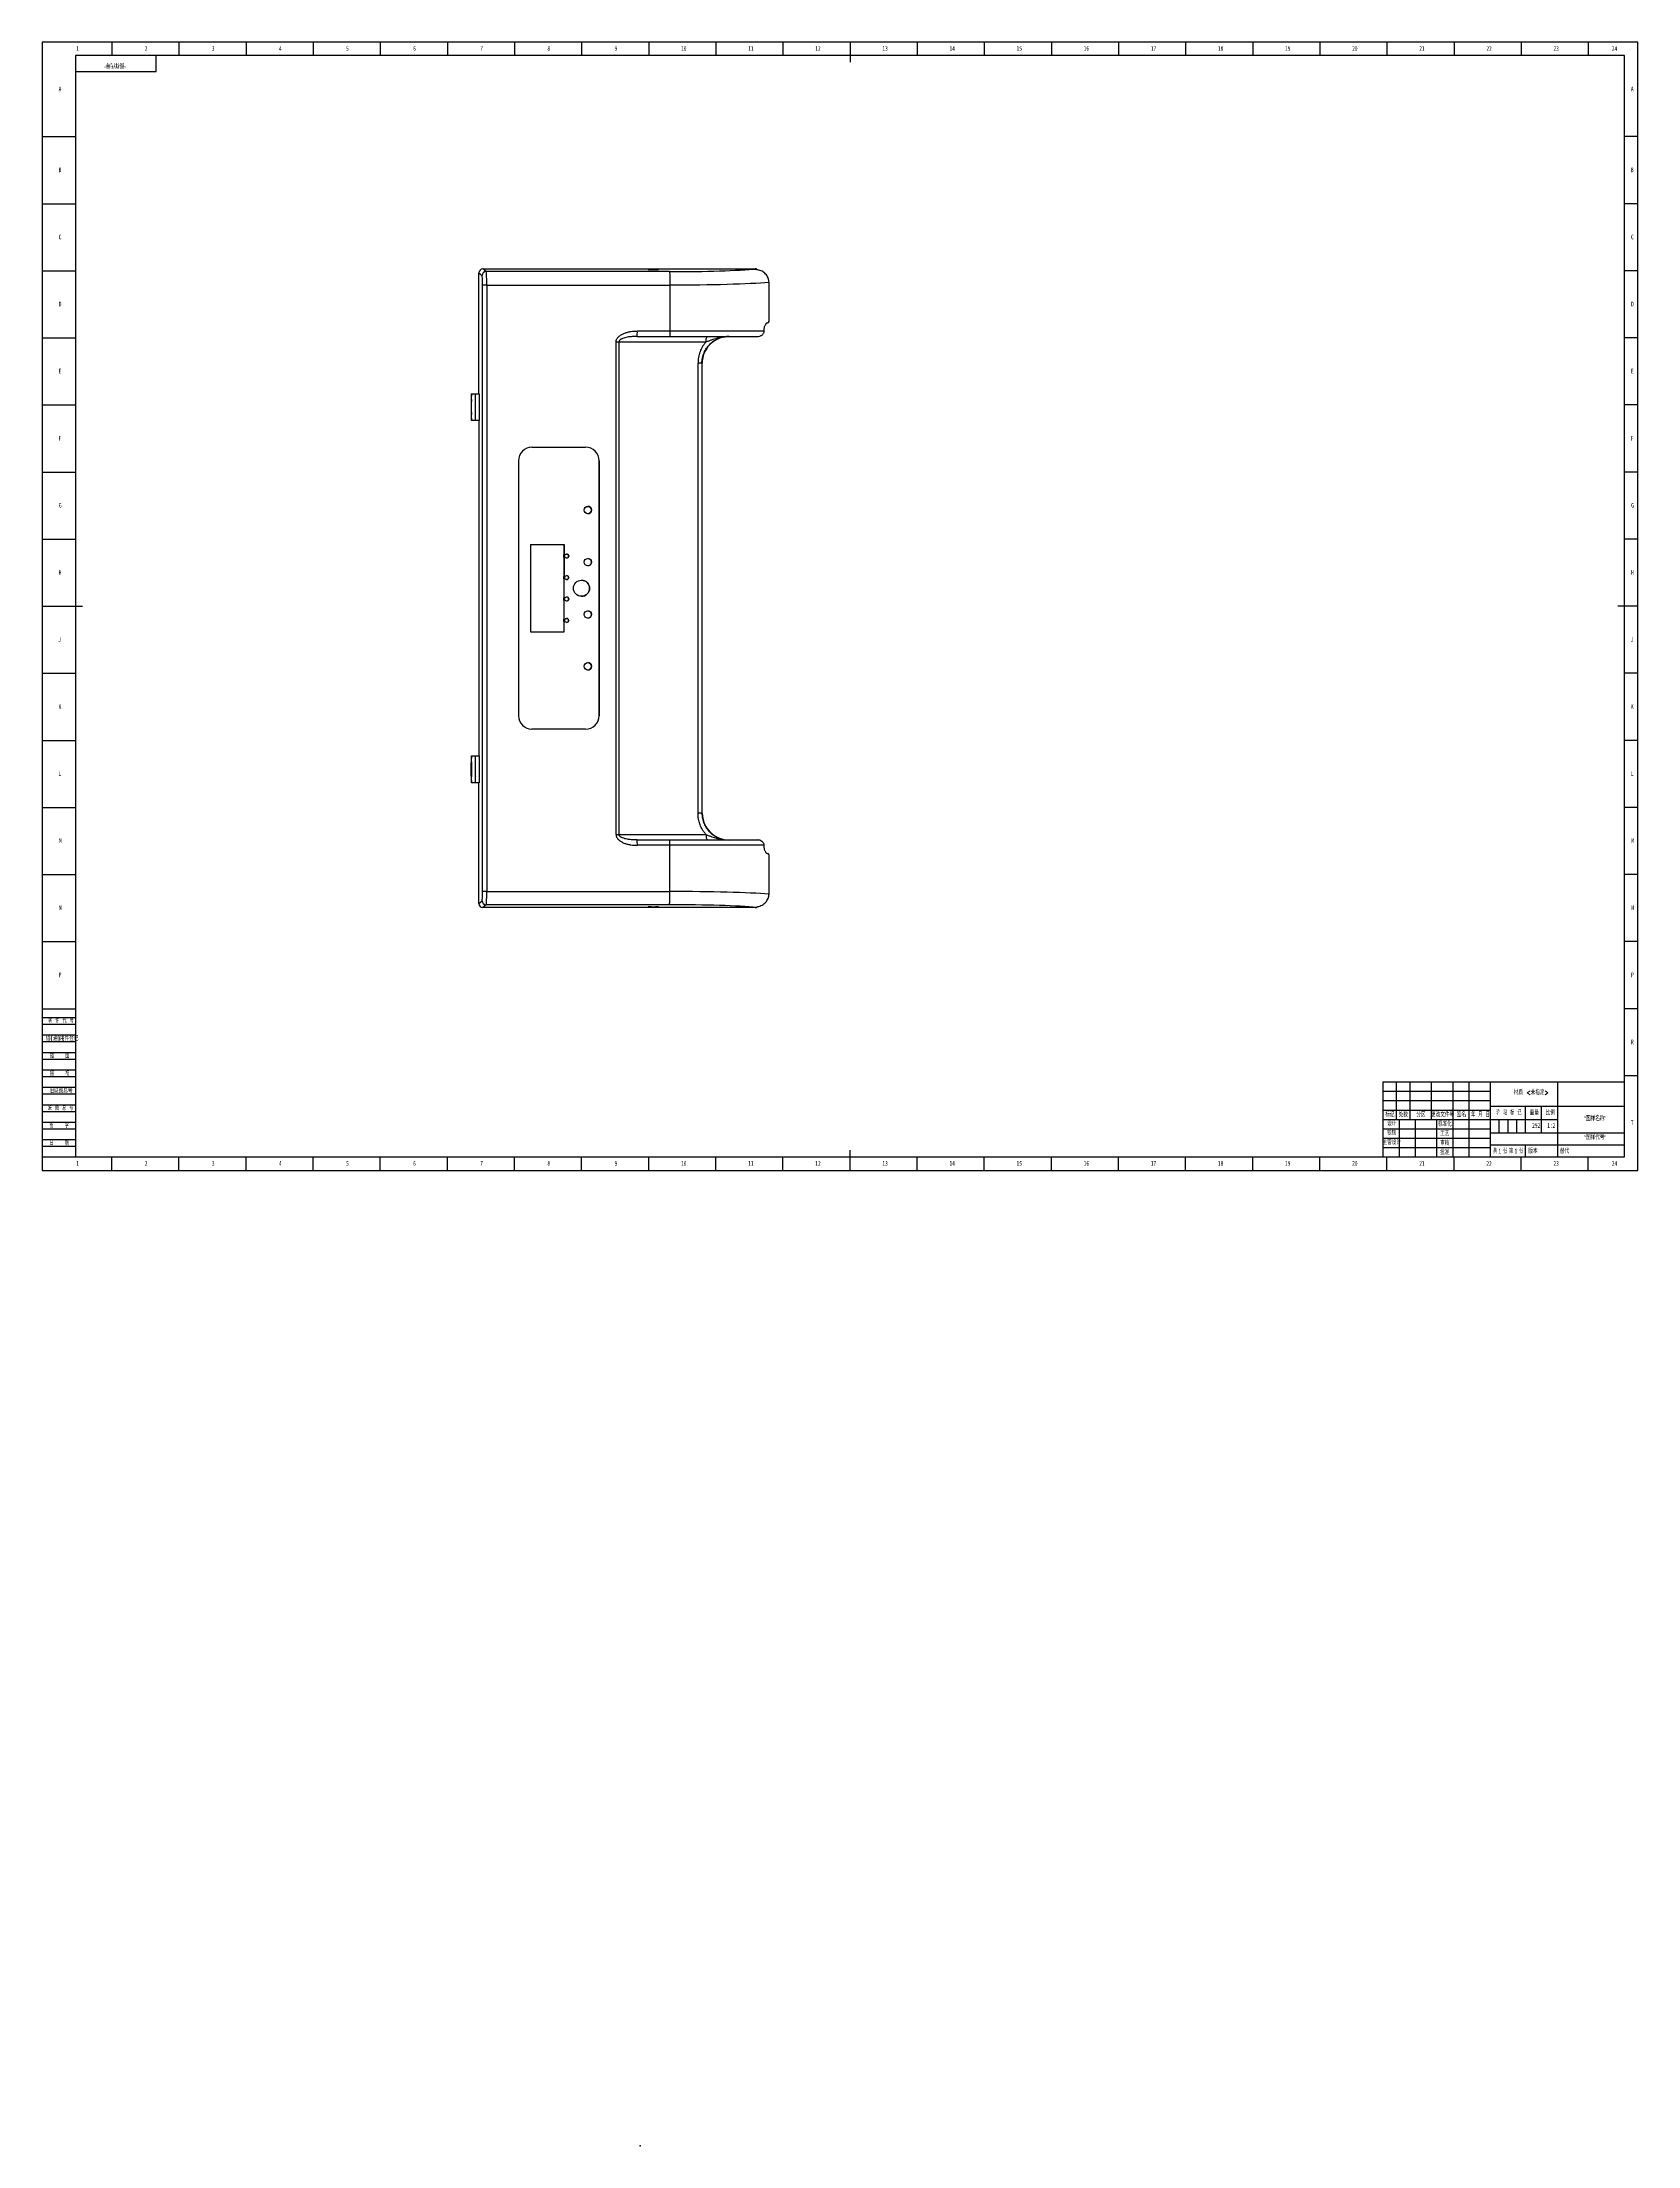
# Model space of a CAD drawing. Header units: millimetres. Extents: x 0 to 1189, y -727 to 841.
import ezdxf

# ---------------------------------------------------------------- set-up
doc = ezdxf.new("R2010")
doc.units = ezdxf.units.MM
doc.header["$PDSIZE"] = -1
for name, color, linetype in [('10', 7, 'Continuous'), ('5', 7, 'Continuous'), ('9', 7, 'Continuous'), ('SLD-0', 7, 'Continuous')]:
    doc.layers.add(name, color=color, linetype=linetype)
doc.styles.add('SLDTEXTSTYLE0', font='TXT', dxfattribs={"width": 0.7, "bigfont": 'bigfont'})
doc.styles.add('SLDTEXTSTYLE1', font='TXT', dxfattribs={"width": 0.6, "bigfont": 'bigfont'})
doc.styles.add('SLDTEXTSTYLE2', font='TXT', dxfattribs={"width": 0.614286, "bigfont": 'bigfont'})
doc.styles.add('SLDTEXTSTYLE3', font='TXT', dxfattribs={"width": 0.62, "bigfont": 'bigfont'})
doc.styles.add('SLDTEXTSTYLE4', font='TXT', dxfattribs={"width": 0.566667, "bigfont": 'bigfont'})
doc.styles.add('SLDTEXTSTYLE5', font='TXT', dxfattribs={"width": 0.7})

msp = doc.modelspace()

# ---------------------------------------------------------------- linework, layer by layer
at = {"color": 7, "linetype": 'Continuous', "lineweight": 25}
for p, q in [((325.4, 578.9), (325.4, 668.9)), ((325.4, 668.9), (327.8, 666.9)), ((328.2, 207.9), (328.2, 659.9)), ((331.3, 659.9), (328.2, 659.9)), ((330.8, 669.9), (328.3, 671.9)), ((328.3, 671.9), (531.3, 671.9)), ((467.5, 669.9), (330.8, 669.9)), ((331.3, 659.9), (467.7, 659.9)), ((331.3, 659.9), (331.3, 207.9)), ((453.9, 671.6), (456.9, 671.6)), ((453.9, 671.6), (453.9, 671.4)), ((456.9, 671.4), (453.9, 671.4)), ((456.9, 671.6), (456.9, 671.4)), ((467.7, 659.9), (467.7, 625.6)), ((532.4, 671.9), (532.3, 671.9)), ((541.6, 632.9), (541.6, 661.9)), ((541.6, 632.9), (541.6, 661.9)), ((541.6, 661.9), (541.6, 661.9)), ((541.6, 632.9), (541.6, 632.9)), ((541.6, 632.9), (541.6, 632.9)), ((427.7, 617.6), (429.9, 617.6)), ((427.7, 250.3), (427.7, 617.6)), ((429.9, 250.3), (429.9, 617.6)), ((429.9, 617.6), (494.8, 617.6)), ((443.4, 621.6), (467.6, 621.6)), ((467.7, 625.6), (443.5, 625.6)), ((467.6, 621.6), (533, 621.6)), ((538.1, 625.6), (467.7, 625.6)), ((538.1, 625.6), (538.1, 626.9)), ((538.1, 625.6), (538.1, 626.9)), ((538.1, 626.9), (538.1, 626.9)), ((538.1, 625.6), (538.1, 625.6)), ((488.7, 266.3), (488.7, 601.6)), ((491.6, 601.6), (488.7, 601.6)), ((491.6, 601.6), (491.6, 266.3)), ((491.6, 601.6), (491.8, 601.6)), ((491.8, 266.3), (491.8, 601.6)), ((491.8, 266.3), (491.8, 601.6)), ((491.8, 601.6), (491.8, 601.6)), ((319.8, 573.9), (319.8, 563.9)), ((319.8, 572.4), (319.8, 565.4)), ((319.8, 572.4), (319.9, 572.4)), ((319.8, 565.4), (319.9, 565.4)), ((319.9, 558.9), (319.9, 578.9)), ((319.9, 578.9), (322.8, 578.9)), ((319.9, 578.9), (319.9, 578.9)), ((319.9, 565.4), (319.9, 572.4)), ((322.8, 558.9), (322.8, 578.9)), ((325.7, 578.9), (325.7, 558.9)), ((322.8, 558.9), (319.9, 558.9)), ((319.9, 558.9), (319.9, 558.9)), ((325.7, 558.9), (322.8, 558.9)), ((325.4, 558.9), (325.4, 433.4)), ((365, 539), (404.9, 539)), ((354.9, 528.9), (354.9, 338.9)), ((415, 338.9), (415, 528.9)), ((415, 528.9), (415, 338.9)), ((415, 528.9), (415, 528.9)), ((363.9, 466.4), (388.9, 466.4)), ((363.9, 466.4), (363.9, 401.4)), ((388.9, 401.4), (388.9, 466.4)), ((388.9, 466.4), (388.9, 459.1)), ((388.9, 456.8), (388.9, 459.1)), ((388.9, 456.8), (388.9, 443.1)), ((388.9, 440.8), (388.9, 443.1)), ((388.9, 427.1), (388.9, 440.8)), ((325.4, 433.4), (325.4, 308.9)), ((388.9, 424.8), (388.9, 427.1)), ((388.9, 411.1), (388.9, 424.8)), ((388.9, 408.8), (388.9, 411.1)), ((388.9, 401.4), (388.9, 408.8)), ((363.9, 401.4), (388.9, 401.4)), ((415, 338.9), (415, 338.9)), ((404.9, 328.8), (365, 328.8)), ((319.8, 293.9), (319.8, 303.9)), ((319.8, 295.4), (319.8, 302.4)), ((319.8, 302.4), (319.9, 302.4)), ((319.9, 288.9), (319.9, 308.9)), ((319.9, 308.9), (322.8, 308.9)), ((319.9, 308.9), (319.9, 308.9)), ((319.9, 302.4), (319.9, 295.4)), ((322.8, 288.9), (322.8, 308.9)), ((325.7, 308.9), (325.7, 288.9)), ((319.8, 295.4), (319.9, 295.4)), ((322.8, 288.9), (319.9, 288.9)), ((319.9, 288.9), (319.9, 288.9)), ((325.7, 288.9), (322.8, 288.9)), ((325.4, 198.9), (325.4, 288.9)), ((491.6, 266.3), (488.7, 266.3)), ((491.6, 266.3), (491.8, 266.3)), ((491.8, 266.3), (491.8, 266.3)), ((427.7, 250.3), (429.9, 250.3)), ((429.9, 250.3), (494.8, 250.3)), ((443.4, 246.3), (467.6, 246.3)), ((467.7, 242.3), (443.5, 242.3)), ((467.6, 246.3), (533, 246.3)), ((467.7, 207.9), (467.7, 242.3)), ((538.1, 242.3), (467.7, 242.3)), ((538.1, 240.9), (538.1, 242.3)), ((538.1, 240.9), (538.1, 242.3)), ((538.1, 242.3), (538.1, 242.3)), ((538.1, 240.9), (538.1, 240.9)), ((541.6, 206), (541.6, 235)), ((541.6, 206), (541.6, 235)), ((541.6, 235), (541.6, 235)), ((541.6, 235), (541.6, 235)), ((331.3, 207.9), (328.2, 207.9)), ((331.3, 207.9), (467.7, 207.9)), ((541.6, 206), (541.6, 206)), ((325.4, 198.9), (327.8, 201)), ((330.8, 198), (328.3, 195.9)), ((531.3, 195.9), (328.3, 195.9)), ((467.5, 198), (330.8, 198)), ((453.9, 196.5), (456.9, 196.5)), ((453.9, 196.5), (453.9, 196.3)), ((456.9, 196.3), (453.9, 196.3)), ((456.9, 196.5), (456.9, 196.3)), ((532.4, 196), (532.3, 196))]:
    msp.add_line(p, q, dxfattribs=at)
at = {"color": 7, "linetype": 'Continuous'}
for q in [(445.7, -726.9), (445.8, -727.1)]:
    msp.add_line((445.7, -727.1), q, dxfattribs=at)
at = {"color": 7, "linetype": 'Continuous', "lineweight": 25, "flags": 128}
for points in [[(494.8, 617.6), (494.8, 618.4), (494.8, 619.2), (494.9, 619.8), (495, 620.4), (495.2, 620.9), (495.3, 621.3), (495.5, 621.5), (495.7, 621.6)], [(319.9, 572.4), (319.9, 573.3), (319.9, 573.9), (319.9, 574.4), (319.9, 574.5), (319.9, 574.4), (319.9, 573.9), (319.9, 573.3), (319.8, 572.4)], [(319.8, 565.4), (319.9, 564.6), (319.9, 564), (319.9, 563.5), (319.9, 563.3), (319.9, 563.5), (319.9, 564), (319.9, 564.6), (319.9, 565.4)], [(322.8, 578.9), (323.4, 578.9), (323.9, 578.9), (324.4, 578.9), (324.9, 578.9), (325.2, 578.9), (325.5, 578.9), (325.7, 578.9), (325.7, 578.9)], [(319.8, 302.4), (319.9, 303.2), (319.9, 303.9), (319.9, 304.4), (319.9, 304.5), (319.9, 304.4), (319.9, 303.9), (319.9, 303.2), (319.9, 302.4)], [(322.8, 308.9), (323.4, 308.9), (323.9, 308.9), (324.4, 308.9), (324.9, 308.9), (325.2, 308.9), (325.5, 308.9), (325.7, 308.9), (325.7, 308.9)], [(319.9, 295.4), (319.9, 294.6), (319.9, 294), (319.9, 293.5), (319.9, 293.3), (319.9, 293.5), (319.9, 294), (319.9, 294.6), (319.8, 295.4)], [(494.8, 250.3), (494.8, 249.5), (494.8, 248.7), (494.9, 248), (495, 247.4), (495.2, 246.9), (495.3, 246.6), (495.5, 246.3), (495.7, 246.3)]]:
    msp.add_lwpolyline(points, dxfattribs=at)
at = {"color": 7, "linetype": 'Continuous', "lineweight": 25}
for centre, radius in [((406.6, 492.2), 2.75), ((390.9, 457.9), 1.5), ((406.6, 453.4), 2.75), ((390.9, 441.9), 1.5), ((401.9, 433.9), 6), ((390.9, 425.9), 1.5), ((390.9, 409.9), 1.5), ((406.6, 414.4), 2.75), ((406.6, 375.7), 2.75)]:
    msp.add_circle(centre, radius, dxfattribs=at)
for centre, radius, start, end in [((330.8, 666.9), 3.01, 90.2082, 179.7954), ((541, 632.1), 0.175, 270.2922, 7.7424), ((355.3, 624.6), 88.2, 358.0505, 0.6496), ((430, 575.2), 110.2, 178.0504, 180.6497), ((430, 562.7), 110.2, 179.3503, 181.9496), ((365, 528.9), 10.1, 90.0018, 180.0018), ((404.9, 528.9), 10.1, 359.9982, 89.9982), ((404.9, 528.9), 10.1, 359.9982, 89.9982), ((406.6, 492.2), 2.75, 359.998, 89.9983), ((406.6, 492.2), 2.75, 270.0014, 0.0023), ((390.8, 457.9), 2.3, 147.4001, 212.5999), ((390.9, 457.9), 2.3, 150.4099, 209.5901), ((390.8, 457.9), 1.5, 359.9982, 88.4378), ((390.8, 457.9), 1.5, 271.5622, 0.0018), ((406.6, 453.4), 2.75, 359.998, 89.9983), ((390.8, 441.9), 2.3, 147.4001, 212.5999), ((390.9, 441.9), 2.3, 150.4099, 209.5901), ((390.8, 441.9), 1.5, 359.9982, 88.4378), ((390.8, 441.9), 1.5, 271.5622, 0.0018), ((401.9, 433.9), 6, 270.0028, 89.9972), ((406.6, 453.4), 2.75, 270.0014, 0.0023), ((390.8, 425.9), 2.3, 147.4001, 212.5999), ((390.9, 425.9), 2.3, 150.4099, 209.5901), ((390.8, 425.9), 1.5, 359.9982, 88.4379), ((390.8, 425.9), 1.5, 271.5621, 0.0018), ((390.8, 409.9), 2.3, 147.4001, 212.5999), ((390.9, 409.9), 2.3, 150.4099, 209.5901), ((390.8, 409.9), 1.5, 359.9982, 88.4379), ((390.8, 409.9), 1.5, 271.5621, 0.0018), ((406.6, 414.4), 2.75, 359.9977, 89.9986), ((406.6, 414.4), 2.75, 270.0017, 0.002), ((406.6, 375.7), 2.75, 359.9977, 89.9986), ((406.6, 375.7), 2.75, 270.0017, 0.002), ((365, 338.9), 10.1, 179.9982, 269.9982), ((404.9, 338.9), 10.1, 270.0018, 0.0018), ((404.9, 338.9), 10.1, 270.0018, 0.0018), ((430, 305.2), 110.2, 178.0504, 180.6497), ((430, 292.7), 110.2, 179.3503, 181.9496), ((355.3, 243.3), 88.2, 359.3504, 1.9495), ((541, 235.8), 0.175, 352.2576, 89.7078), ((330.8, 201), 3.01, 180.2046, 269.7918)]:
    msp.add_arc(centre, radius, start, end, dxfattribs=at)
for centre, major_axis, ratio, start_param, end_param in [((328.4, 668.9), (-2.1, 2.15), 0.997264, 5.510902, 7.078959), ((327.8, 659.9), (0, 7), 0.063749, 4.712389, 6.230825), ((330.8, 659.9), (0, 10), 0.048027, 4.712389, 6.230825), ((453.9, 671.5), (2.25, 0), 0.052404, 1.582172, 4.723765), ((456.9, 671.5), (2.25, 0), 0.052404, 4.723765, 7.865358), ((465.4, 674), (78.5, 0), 0.052404, 4.738986, 5.734938), ((465.4, 664.1), (88.5, 0), 0.046482, 4.738979, 5.750811), ((531.3, 671.9), (1, -0.001), 0.052404, 0.011376, 1.582172), ((511.9, 601.6), (20.1, 0), 0.996626, 1.570796, 3.141593), ((511.9, 266.3), (20.1, 0), 0.996626, 3.141593, 4.712389), ((327.8, 207.9), (0, 7), 0.063749, 3.193953, 4.712389), ((330.8, 207.9), (0, 10), 0.048027, 3.193953, 4.712389), ((465.4, 203.8), (88.5, 0), 0.046482, 0.532374, 1.544206), ((328.4, 198.9), (2.1, 2.15), 0.997264, 2.345819, 3.913876), ((453.9, 196.4), (2.25, 0), 0.052404, 1.55942, 4.701013), ((456.9, 196.4), (2.25, 0), 0.052404, 4.701013, 7.842606), ((465.4, 193.9), (78.5, 0), 0.052404, 0.548247, 1.544199), ((531.3, 196), (1, 0.001), 0.052404, 4.701013, 6.271809)]:
    msp.add_ellipse(centre, major_axis=major_axis, ratio=ratio, start_param=start_param, end_param=end_param, dxfattribs=at)
for points, knots in [([(467.5, 669.9), (467.5, 669.9), (467.5, 669.6), (467.6, 668.5), (467.6, 667.7), (467.7, 665.9), (467.7, 664.8), (467.7, 662.5), (467.7, 661.2), (467.7, 659.9)], [0, 0, 0, 0, 0.25, 0.25, 0.5, 0.5, 0.75, 0.75, 1, 1, 1, 1]), ([(532.4, 671.6), (532.4, 671.6), (532.5, 671.6), (532.7, 671.5), (532.8, 671.5), (533, 671.4), (533.1, 671.4), (533.2, 671.3)], [0, 0, 0, 0, 0.5, 0.5, 0.75, 0.75, 1, 1, 1, 1]), ([(541.6, 661.9), (541.6, 662.5), (541.6, 663.1), (541.4, 663.9), (541.3, 664.2), (541.1, 664.7), (541.1, 665), (540.7, 665.8), (540.5, 666.3), (539.8, 667.2), (539.5, 667.7), (538.3, 668.9), (537.4, 669.6), (535.9, 670.4), (535.4, 670.6), (534.3, 671), (533.7, 671.2), (533.2, 671.3)], [0, 0, 0, 0, 0.125, 0.125, 0.1875, 0.1875, 0.25, 0.25, 0.375, 0.375, 0.5, 0.5, 0.75, 0.75, 0.875, 0.875, 1, 1, 1, 1]), ([(538.1, 626.9), (538.1, 627.3), (538.1, 627.6), (538.2, 628.3), (538.3, 628.7), (538.4, 629.3), (538.6, 629.6), (538.8, 630.1), (539, 630.4), (539.3, 630.8), (539.4, 631), (539.8, 631.4), (539.9, 631.5), (540.3, 631.8), (540.5, 631.9), (540.8, 632), (541, 632.1), (541.2, 632.1)], [0, 0, 0, 0, 0.125, 0.125, 0.25, 0.25, 0.375, 0.375, 0.5, 0.5, 0.625, 0.625, 0.75, 0.75, 0.875, 0.875, 1, 1, 1, 1]), ([(541, 631.9), (540.7, 631.8), (540.2, 631.7), (539.8, 631.3), (539.6, 631.2)], [0, 0, 0, 0, 0.709528, 1, 1, 1, 1]), ([(541, 631.9), (541.1, 631.9), (541.2, 632), (541.4, 632.1), (541.6, 632.4), (541.6, 632.7), (541.6, 632.8), (541.6, 632.9)], [0, 0, 0, 0, 0.1218826, 0.3716398, 0.6472132, 0.8749751, 1, 1, 1, 1]), ([(541.2, 632.1), (541.2, 632.1), (541.3, 632.1), (541.4, 632.2), (541.4, 632.3), (541.5, 632.4), (541.5, 632.5), (541.6, 632.7), (541.6, 632.8), (541.6, 632.9)], [0, 0, 0, 0, 0.25, 0.25, 0.5, 0.5, 0.75, 0.75, 1, 1, 1, 1]), ([(427.7, 617.6), (427.7, 617.8), (427.7, 618), (427.8, 618.4), (427.8, 618.6), (427.9, 619), (428, 619.2), (428.2, 619.6), (428.3, 619.8), (428.6, 620.3), (428.8, 620.6), (429.2, 621.1), (429.3, 621.2), (429.6, 621.5), (429.8, 621.6), (430.5, 622.3), (431.2, 622.7), (432.2, 623.3), (432.6, 623.5), (433.3, 623.8), (433.7, 624), (434.8, 624.4), (435.6, 624.6), (437.2, 625), (437.9, 625.2), (440.3, 625.5), (441.9, 625.6), (443.5, 625.6)], [0, 0, 0, 0, 0.03125, 0.03125, 0.0625, 0.0625, 0.09375, 0.09375, 0.125, 0.125, 0.1875, 0.1875, 0.21875, 0.21875, 0.25, 0.25, 0.375, 0.375, 0.4375, 0.4375, 0.5, 0.5, 0.625, 0.625, 0.75, 0.75, 1, 1, 1, 1]), ([(443.4, 621.6), (442.2, 621.6), (441, 621.6), (438.5, 621.4), (437.3, 621.3), (435.5, 620.9), (434.9, 620.8), (433.7, 620.5), (433.1, 620.3), (432.2, 619.9), (431.9, 619.8), (431.4, 619.5), (431.1, 619.4), (430.7, 619.1), (430.6, 619), (430.4, 618.8), (430.3, 618.6), (430.1, 618.4), (430, 618.2), (429.9, 617.9), (429.9, 617.8), (429.9, 617.6)], [0, 0, 0, 0, 0.25, 0.25, 0.5, 0.5, 0.625, 0.625, 0.75, 0.75, 0.8125, 0.8125, 0.875, 0.875, 0.90625, 0.90625, 0.9375, 0.9375, 0.96875, 0.96875, 1, 1, 1, 1]), ([(467.7, 625.6), (467.7, 625.4), (467.7, 625.1), (467.7, 624.6), (467.7, 624.3), (467.7, 623.8), (467.7, 623.6), (467.7, 623.2), (467.7, 623), (467.7, 622.6), (467.7, 622.4), (467.7, 622.2), (467.7, 622), (467.7, 621.8), (467.7, 621.8), (467.7, 621.6), (467.7, 621.6), (467.6, 621.6)], [0, 0, 0, 0, 0.125, 0.125, 0.25, 0.25, 0.375, 0.375, 0.5, 0.5, 0.625, 0.625, 0.75, 0.75, 0.875, 0.875, 1, 1, 1, 1]), ([(494.8, 617.6), (494.3, 617.1), (493.8, 616.5), (492.9, 615.3), (492.5, 614.7), (491.4, 612.9), (490.8, 611.6), (490.1, 609.9), (490, 609.5), (489.8, 608.8), (489.7, 608.5), (489.4, 607.4), (489.2, 606.7), (488.8, 604.6), (488.7, 603.1), (488.7, 601.6)], [0, 0, 0, 0, 0.125, 0.125, 0.25, 0.25, 0.5, 0.5, 0.5625, 0.5625, 0.625, 0.625, 0.75, 0.75, 1, 1, 1, 1]), ([(491.6, 601.6), (491.6, 603), (491.7, 604.3), (492.1, 606.3), (492.3, 606.9), (492.7, 608.2), (493, 608.8), (493.7, 610.6), (494.4, 611.8), (495.5, 613.4), (495.9, 613.9), (496.8, 614.9), (497.2, 615.4), (498.6, 616.8), (499.6, 617.6), (501.8, 619), (503, 619.6), (504.8, 620.4), (505.4, 620.6), (506.6, 621), (507.3, 621.1), (509.2, 621.5), (510.5, 621.6), (511.8, 621.6)], [0, 0, 0, 0, 0.125, 0.125, 0.1875, 0.1875, 0.25, 0.25, 0.375, 0.375, 0.4375, 0.4375, 0.5, 0.5, 0.625, 0.625, 0.75, 0.75, 0.8125, 0.8125, 0.875, 0.875, 1, 1, 1, 1]), ([(494.8, 617.6), (495.5, 617.9), (496.2, 618.1), (497.6, 618.7), (498.3, 618.9), (500.4, 619.6), (501.8, 620.1), (504.6, 620.8), (506.1, 621.1), (508.2, 621.4), (508.9, 621.5), (510, 621.6), (510.4, 621.6), (511.1, 621.6), (511.5, 621.6), (511.8, 621.6)], [0, 0, 0, 0, 0.125, 0.125, 0.25, 0.25, 0.5, 0.5, 0.75, 0.75, 0.875, 0.875, 0.9375, 0.9375, 1, 1, 1, 1]), ([(533, 621.6), (533.6, 621.6), (534.2, 621.7), (535, 621.9), (535.3, 622.1), (535.8, 622.3), (536.1, 622.4), (536.6, 622.8), (536.8, 623), (537.2, 623.4), (537.4, 623.7), (537.7, 624.2), (537.8, 624.4), (538, 625), (538.1, 625.3), (538.1, 625.6)], [0, 0, 0, 0, 0.25, 0.25, 0.375, 0.375, 0.5, 0.5, 0.625, 0.625, 0.75, 0.75, 0.875, 0.875, 1, 1, 1, 1]), ([(494.8, 250.3), (494.3, 250.8), (493.8, 251.4), (492.9, 252.6), (492.5, 253.2), (491.4, 255), (490.8, 256.3), (490.1, 258), (490, 258.4), (489.8, 259.1), (489.7, 259.4), (489.4, 260.5), (489.2, 261.2), (488.8, 263.3), (488.7, 264.8), (488.7, 266.3)], [0, 0, 0, 0, 0.125, 0.125, 0.25, 0.25, 0.5, 0.5, 0.5625, 0.5625, 0.625, 0.625, 0.75, 0.75, 1, 1, 1, 1]), ([(491.6, 266.3), (491.6, 264.9), (491.7, 263.6), (492.1, 261.6), (492.3, 261), (492.7, 259.7), (493, 259.1), (493.7, 257.3), (494.4, 256.1), (495.5, 254.5), (495.9, 253.9), (496.8, 252.9), (497.2, 252.5), (498.6, 251.1), (499.6, 250.3), (501.8, 248.9), (503, 248.3), (504.8, 247.5), (505.4, 247.3), (506.6, 246.9), (507.3, 246.8), (509.2, 246.4), (510.5, 246.3), (511.8, 246.3)], [0, 0, 0, 0, 0.125, 0.125, 0.1875, 0.1875, 0.25, 0.25, 0.375, 0.375, 0.4375, 0.4375, 0.5, 0.5, 0.625, 0.625, 0.75, 0.75, 0.8125, 0.8125, 0.875, 0.875, 1, 1, 1, 1]), ([(427.7, 250.3), (427.7, 250.1), (427.7, 249.9), (427.8, 249.5), (427.8, 249.3), (427.9, 248.9), (428, 248.7), (428.2, 248.3), (428.3, 248.1), (428.6, 247.6), (428.8, 247.3), (429.2, 246.8), (429.3, 246.7), (429.6, 246.4), (429.8, 246.2), (430.5, 245.6), (431.2, 245.2), (432.2, 244.6), (432.6, 244.4), (433.3, 244.1), (433.7, 243.9), (434.8, 243.5), (435.6, 243.3), (437.2, 242.9), (437.9, 242.7), (440.3, 242.4), (441.9, 242.3), (443.5, 242.3)], [0, 0, 0, 0, 0.03125, 0.03125, 0.0625, 0.0625, 0.09375, 0.09375, 0.125, 0.125, 0.1875, 0.1875, 0.21875, 0.21875, 0.25, 0.25, 0.375, 0.375, 0.4375, 0.4375, 0.5, 0.5, 0.625, 0.625, 0.75, 0.75, 1, 1, 1, 1]), ([(443.4, 246.3), (442.2, 246.3), (441, 246.3), (438.5, 246.5), (437.3, 246.6), (435.5, 247), (434.9, 247.1), (433.7, 247.4), (433.1, 247.6), (432.2, 248), (431.9, 248.1), (431.4, 248.4), (431.1, 248.5), (430.7, 248.8), (430.6, 248.9), (430.4, 249.1), (430.3, 249.2), (430.1, 249.5), (430, 249.6), (429.9, 249.9), (429.9, 250.1), (429.9, 250.3)], [0, 0, 0, 0, 0.25, 0.25, 0.5, 0.5, 0.625, 0.625, 0.75, 0.75, 0.8125, 0.8125, 0.875, 0.875, 0.90625, 0.90625, 0.9375, 0.9375, 0.96875, 0.96875, 1, 1, 1, 1]), ([(467.7, 242.3), (467.7, 242.5), (467.7, 242.8), (467.7, 243.3), (467.7, 243.6), (467.7, 244), (467.7, 244.3), (467.7, 244.7), (467.7, 244.9), (467.7, 245.3), (467.7, 245.4), (467.7, 245.7), (467.7, 245.9), (467.7, 246.1), (467.7, 246.1), (467.7, 246.2), (467.7, 246.3), (467.6, 246.3)], [0, 0, 0, 0, 0.125, 0.125, 0.25, 0.25, 0.375, 0.375, 0.5, 0.5, 0.625, 0.625, 0.75, 0.75, 0.875, 0.875, 1, 1, 1, 1]), ([(494.8, 250.3), (495.5, 250), (496.2, 249.7), (497.6, 249.2), (498.3, 249), (500.4, 248.2), (501.8, 247.8), (504.6, 247.1), (506.1, 246.8), (508.2, 246.5), (508.9, 246.4), (510, 246.3), (510.4, 246.3), (511.1, 246.3), (511.5, 246.3), (511.8, 246.3)], [0, 0, 0, 0, 0.125, 0.125, 0.25, 0.25, 0.5, 0.5, 0.75, 0.75, 0.875, 0.875, 0.9375, 0.9375, 1, 1, 1, 1]), ([(538.1, 242.3), (538.1, 242.6), (538, 242.9), (537.9, 243.3), (537.8, 243.4), (537.7, 243.7), (537.7, 243.8), (537.4, 244.2), (537.2, 244.5), (536.8, 244.9), (536.6, 245.1), (535.9, 245.6), (535.3, 245.9), (534.5, 246.1), (534.2, 246.2), (533.6, 246.2), (533.3, 246.3), (533, 246.3)], [0, 0, 0, 0, 0.125, 0.125, 0.1875, 0.1875, 0.25, 0.25, 0.375, 0.375, 0.5, 0.5, 0.75, 0.75, 0.875, 0.875, 1, 1, 1, 1]), ([(541.2, 235.8), (541, 235.8), (540.8, 235.9), (540.5, 236), (540.3, 236.1), (539.9, 236.4), (539.8, 236.5), (539.4, 236.9), (539.3, 237.1), (539, 237.5), (538.8, 237.8), (538.6, 238.3), (538.4, 238.6), (538.3, 239.2), (538.2, 239.6), (538.1, 240.2), (538.1, 240.6), (538.1, 240.9)], [0, 0, 0, 0, 0.125, 0.125, 0.25, 0.25, 0.375, 0.375, 0.5, 0.5, 0.625, 0.625, 0.75, 0.75, 0.875, 0.875, 1, 1, 1, 1]), ([(539.6, 236.7), (539.8, 236.6), (540.2, 236.2), (540.7, 236.1), (541, 236)], [0, 0, 0, 0, 0.290472, 1, 1, 1, 1]), ([(541.6, 235), (541.6, 235), (541.6, 235.1), (541.6, 235.4), (541.5, 235.7), (541.3, 235.9), (541.1, 236), (541, 236), (541, 236)], [0, 0, 0, 0, 0.048578, 0.259047, 0.479721, 0.733187, 0.969354, 1, 1, 1, 1]), ([(541.6, 235), (541.6, 235.1), (541.6, 235.2), (541.5, 235.4), (541.5, 235.5), (541.4, 235.7), (541.3, 235.8), (541.2, 235.8)], [0, 0, 0, 0, 0.25, 0.25, 0.5, 0.5, 1, 1, 1, 1]), ([(467.5, 198), (467.5, 198), (467.5, 198.3), (467.6, 199.4), (467.6, 200.1), (467.6, 202), (467.7, 203.1), (467.7, 205.4), (467.7, 206.7), (467.7, 207.9)], [0, 0, 0, 0, 0.25, 0.25, 0.5, 0.5, 0.75, 0.75, 1, 1, 1, 1]), ([(533.2, 196.6), (533.7, 196.7), (534.3, 196.8), (535.3, 197.2), (535.9, 197.5), (537.4, 198.3), (538.3, 199), (539.5, 200.2), (539.8, 200.6), (540.4, 201.6), (540.7, 202.1), (541, 202.9), (541.1, 203.1), (541.3, 203.7), (541.4, 204), (541.6, 204.8), (541.6, 205.4), (541.6, 206)], [0, 0, 0, 0, 0.125, 0.125, 0.25, 0.25, 0.5, 0.5, 0.625, 0.625, 0.75, 0.75, 0.8125, 0.8125, 0.875, 0.875, 1, 1, 1, 1]), ([(532.4, 196.2), (532.4, 196.3), (532.5, 196.3), (532.7, 196.4), (532.8, 196.4), (533, 196.5), (533.1, 196.5), (533.2, 196.6)], [0, 0, 0, 0, 0.5, 0.5, 0.75, 0.75, 1, 1, 1, 1])]:
    msp.add_open_spline(points, degree=3, knots=knots, dxfattribs=at)
for points in [[(532.4, 671.6), (532.4, 671.7), (532.4, 671.8), (532.4, 671.9)], [(532.4, 196.2), (532.4, 196.1), (532.4, 196.1), (532.4, 196)]]:
    msp.add_open_spline(points, degree=3, dxfattribs=at)
at = {"color": 7, "linetype": 'Continuous'}
msp.add_point((445.7, -727.1), dxfattribs=at)
at = {"layer": '5', "color": 7}
for p, q in [((1189, 841), (0, 841)), ((0, 841), (0, 0)), ((1189, 0), (1189, 841)), ((0, 114), (25, 114)), ((0, 109), (25, 109)), ((0, 101), (25, 101)), ((0, 96), (25, 96)), ((0, 88), (25, 88)), ((0, 83), (25, 83)), ((0, 75), (25, 75)), ((0, 70), (25, 70)), ((0, 62), (25, 62)), ((0, 57), (25, 57)), ((0, 49), (25, 49)), ((999, 59), (1079, 59)), ((999, 52), (1079, 52)), ((0, 44), (25, 44)), ((0, 36), (25, 36)), ((1085.5, 38), (1085.5, 28)), ((1092, 38), (1092, 28)), ((1098.5, 38), (1098.5, 28)), ((0, 31), (25, 31)), ((0, 23), (25, 23)), ((0, 18), (25, 18)), ((0, 0), (1189, 0))]:
    msp.add_line(p, q, dxfattribs=at)
at = {"layer": '5'}
for p, q in [((52, 841), (52, 831.1)), ((102, 841), (102, 831.1)), ((152, 841), (152, 831.1)), ((202, 841), (202, 831.1)), ((252, 841), (252, 831.1)), ((302, 841), (302, 831.1)), ((352, 841), (352, 831.1)), ((402, 841), (402, 831.1)), ((452, 841), (452, 831.1)), ((502, 841), (502, 831.1)), ((552, 841), (552, 831.1)), ((652, 841), (652, 831.1)), ((702, 841), (702, 831.1)), ((752, 841), (752, 831.1)), ((802, 841), (802, 831.1)), ((852, 841), (852, 831.1)), ((902, 841), (902, 831.1)), ((952, 841), (952, 831.1)), ((1002, 841), (1002, 831.1)), ((1052, 841), (1052, 831.1)), ((1102, 841), (1102, 831.1)), ((1152, 841), (1152, 831.1)), ((0, 770.5), (25, 770.5)), ((1189, 770.5), (1179, 770.5)), ((0, 720.5), (25, 720.5)), ((1189, 720.5), (1179, 720.5)), ((0, 670.5), (25, 670.5)), ((1189, 670.5), (1179, 670.5)), ((0, 620.5), (25, 620.5)), ((1189, 620.5), (1179, 620.5)), ((0, 570.5), (25, 570.5)), ((1189, 570.5), (1179, 570.5)), ((0, 520.5), (25, 520.5)), ((1189, 520.5), (1179, 520.5)), ((0, 470.5), (25, 470.5)), ((1189, 470.5), (1179, 470.5)), ((0, 370.5), (25, 370.5)), ((1189, 370.5), (1179, 370.5)), ((0, 320.5), (25, 320.5)), ((1189, 320.5), (1179, 320.5)), ((0, 270.5), (25, 270.5)), ((1189, 270.5), (1179, 270.5)), ((0, 220.5), (25, 220.5)), ((1189, 220.5), (1179, 220.5)), ((0, 170.5), (25, 170.5)), ((1189, 170.5), (1179, 170.5)), ((0, 120.5), (25, 120.5)), ((1189, 120.5), (1179, 120.5)), ((1189, 70.5), (1179, 70.5)), ((52, 0), (52, 10)), ((102, 0), (102, 10)), ((152, 0), (152, 10)), ((202, 0), (202, 10)), ((252, 0), (252, 10)), ((302, 0), (302, 10)), ((352, 0), (352, 10)), ((402, 0), (402, 10)), ((452, 0), (452, 10)), ((502, 0), (502, 10)), ((552, 0), (552, 10)), ((652, 0), (652, 10)), ((702, 0), (702, 10)), ((752, 0), (752, 10)), ((802, 0), (802, 10)), ((852, 0), (852, 10)), ((902, 0), (902, 10)), ((952, 0), (952, 10)), ((1002, 0), (1002, 10)), ((1052, 0), (1052, 10)), ((1102, 0), (1102, 10)), ((1152, 0), (1152, 10))]:
    msp.add_line(p, q, dxfattribs=at)
at = {"layer": '5', "lineweight": 25}
for p, q in [((602, 841), (602, 826)), ((0, 420.5), (30, 420.5)), ((1189, 420.5), (1174, 420.5)), ((1105, 19), (1105, 10)), ((602, 0), (602, 15))]:
    msp.add_line(p, q, dxfattribs=at)
at = {"layer": '5', "color": 7, "lineweight": 25}
for p, q in [((1179, 831.1), (25, 831.1)), ((25, 831.1), (25, 10)), ((25, 819), (85, 819)), ((85, 819), (85, 831)), ((1179, 10), (1179, 831.1)), ((999, 66), (1179, 66)), ((999, 66), (999, 10)), ((1009, 66), (1009, 38)), ((1019, 66), (1019, 38)), ((1035, 66), (1035, 38)), ((1051, 66), (1051, 10)), ((1063, 66), (1063, 10)), ((1079, 66), (1079, 10)), ((1129, 66), (1129, 38)), ((1079, 48), (1179, 48)), ((1105, 48), (1105, 28)), ((1117, 48), (1117, 28)), ((999, 45), (1079, 45)), ((999, 38), (1129, 38)), ((1011, 38), (1011, 10)), ((1023, 38), (1023, 10)), ((1039, 38), (1039, 10)), ((1129, 38), (1129, 10)), ((999, 31), (1079, 31)), ((999, 24), (1079, 24)), ((999, 17), (1079, 17)), ((1079, 28), (1179, 28)), ((1079, 19), (1179, 19)), ((0, 10), (1179, 10))]:
    msp.add_line(p, q, dxfattribs=at)

# ---------------------------------------------------------------- texts
at = {"layer": '10', "char_height": 3.5}
for s, insert, attachment_point, style in [('1', (26.5, 838), 2, 'SLDTEXTSTYLE5'), ('2', (77.5, 838), 2, 'SLDTEXTSTYLE5'), ('3', (127.5, 838), 2, 'SLDTEXTSTYLE5'), ('4', (177.5, 838), 2, 'SLDTEXTSTYLE5'), ('5', (227.5, 838), 2, 'SLDTEXTSTYLE5'), ('6', (277.5, 838), 2, 'SLDTEXTSTYLE5'), ('7', (327.5, 838), 2, 'SLDTEXTSTYLE5'), ('8', (377.5, 838), 2, 'SLDTEXTSTYLE5'), ('9', (427.5, 838), 2, 'SLDTEXTSTYLE5'), ('10', (478.1, 838), 2, 'SLDTEXTSTYLE5'), ('11', (528.1, 838), 2, 'SLDTEXTSTYLE5'), ('12', (578.1, 838), 2, 'SLDTEXTSTYLE5'), ('13', (628.1, 838), 2, 'SLDTEXTSTYLE5'), ('14', (678.1, 838), 2, 'SLDTEXTSTYLE5'), ('15', (728.1, 838), 2, 'SLDTEXTSTYLE5'), ('16', (778.1, 838), 2, 'SLDTEXTSTYLE5'), ('17', (828.1, 838), 2, 'SLDTEXTSTYLE5'), ('18', (878.1, 838), 2, 'SLDTEXTSTYLE5'), ('19', (928.1, 838), 2, 'SLDTEXTSTYLE5'), ('20', (978.1, 838), 2, 'SLDTEXTSTYLE5'), ('21', (1028.1, 838), 2, 'SLDTEXTSTYLE5'), ('22', (1078.1, 838), 2, 'SLDTEXTSTYLE5'), ('23', (1128.1, 838), 2, 'SLDTEXTSTYLE5'), ('24', (1171.6, 838), 2, 'SLDTEXTSTYLE5'), ('A', (13.3, 807.8), 2, 'SLDTEXTSTYLE5'), ('A', (1184.8, 807.8), 2, 'SLDTEXTSTYLE5'), ('B', (13.3, 747.5), 2, 'SLDTEXTSTYLE5'), ('B', (1184.8, 747.5), 2, 'SLDTEXTSTYLE5'), ('C', (13.4, 697.5), 2, 'SLDTEXTSTYLE5'), ('C', (1184.9, 697.5), 2, 'SLDTEXTSTYLE5'), ('D', (13.4, 647.5), 2, 'SLDTEXTSTYLE5'), ('D', (1184.9, 647.5), 2, 'SLDTEXTSTYLE5'), ('E', (13.3, 597.5), 2, 'SLDTEXTSTYLE5'), ('E', (1184.8, 597.5), 2, 'SLDTEXTSTYLE5'), ('F', (13.2, 547.5), 2, 'SLDTEXTSTYLE5'), ('F', (1184.7, 547.5), 2, 'SLDTEXTSTYLE5'), ('G', (13.5, 497.5), 2, 'SLDTEXTSTYLE5'), ('G', (1185, 497.5), 2, 'SLDTEXTSTYLE5'), ('H', (13.4, 447.5), 2, 'SLDTEXTSTYLE5'), ('H', (1184.9, 447.5), 2, 'SLDTEXTSTYLE5'), ('J', (13, 397.5), 2, 'SLDTEXTSTYLE5'), ('J', (1184.5, 397.5), 2, 'SLDTEXTSTYLE5'), ('K', (13.3, 347.5), 2, 'SLDTEXTSTYLE5'), ('K', (1184.8, 347.5), 2, 'SLDTEXTSTYLE5'), ('L', (13.2, 297.5), 2, 'SLDTEXTSTYLE5'), ('L', (1184.7, 297.5), 2, 'SLDTEXTSTYLE5'), ('M', (13.6, 247.5), 2, 'SLDTEXTSTYLE5'), ('M', (1185.1, 247.5), 2, 'SLDTEXTSTYLE5'), ('N', (13.5, 197.5), 2, 'SLDTEXTSTYLE5'), ('N', (1185, 197.5), 2, 'SLDTEXTSTYLE5'), ('P', (13.4, 147.5), 2, 'SLDTEXTSTYLE5'), ('P', (1184.9, 147.5), 2, 'SLDTEXTSTYLE5'), ('R', (1184.9, 97.5), 2, 'SLDTEXTSTYLE5'), ('材质 <未指定>', (1109.5, 59.9), 2, 'SLDTEXTSTYLE0'), ('292', (1113.2, 35.2), 2, 'SLDTEXTSTYLE5'), ('“图样名称”', (1157.2, 40.5), 2, 'SLDTEXTSTYLE0'), ('T', (1184.7, 37.3), 2, 'SLDTEXTSTYLE5'), ('主管设计', (1005.6, 22.8), 2, 'SLDTEXTSTYLE0'), ('校核', (1005.5, 29.9), 2, 'SLDTEXTSTYLE0'), ('1', (1085.1, 16.2), 1, 'SLDTEXTSTYLE5'), ('1', (1097.1, 16.2), 1, 'SLDTEXTSTYLE5'), ('“图样代号”', (1157.2, 26.4), 2, 'SLDTEXTSTYLE0'), ('1', (26.5, 7), 2, 'SLDTEXTSTYLE5'), ('2', (77.5, 7), 2, 'SLDTEXTSTYLE5'), ('3', (127.5, 7), 2, 'SLDTEXTSTYLE5'), ('4', (177.5, 7), 2, 'SLDTEXTSTYLE5'), ('5', (227.5, 7), 2, 'SLDTEXTSTYLE5'), ('6', (277.5, 7), 2, 'SLDTEXTSTYLE5'), ('7', (327.5, 7), 2, 'SLDTEXTSTYLE5'), ('8', (377.5, 7), 2, 'SLDTEXTSTYLE5'), ('9', (427.5, 7), 2, 'SLDTEXTSTYLE5'), ('10', (478.1, 7), 2, 'SLDTEXTSTYLE5'), ('11', (528.1, 7), 2, 'SLDTEXTSTYLE5'), ('12', (578.1, 7), 2, 'SLDTEXTSTYLE5'), ('13', (628.1, 7), 2, 'SLDTEXTSTYLE5'), ('14', (678.1, 7), 2, 'SLDTEXTSTYLE5'), ('15', (728.1, 7), 2, 'SLDTEXTSTYLE5'), ('16', (778.1, 7), 2, 'SLDTEXTSTYLE5'), ('17', (828.1, 7), 2, 'SLDTEXTSTYLE5'), ('18', (878.1, 7), 2, 'SLDTEXTSTYLE5'), ('19', (928.1, 7), 2, 'SLDTEXTSTYLE5'), ('20', (978.1, 7), 2, 'SLDTEXTSTYLE5'), ('21', (1028.1, 7), 2, 'SLDTEXTSTYLE5'), ('22', (1078.1, 7), 2, 'SLDTEXTSTYLE5'), ('23', (1128.1, 7), 2, 'SLDTEXTSTYLE5'), ('24', (1171.6, 7), 2, 'SLDTEXTSTYLE5')]:
    msp.add_mtext(s, dxfattribs=dict(at, insert=insert, attachment_point=attachment_point, style=style))
at = {"layer": '10', "color": 7, "insert": (1110.8, 16.2), "char_height": 3.5, "attachment_point": 2, "style": 'SLDTEXTSTYLE0'}
msp.add_mtext('版本', dxfattribs=at)
at = {"layer": '9', "color": 7, "char_height": 3.5}
for s, insert, attachment_point, style in [('零 件 代 号', (4.5, 113.4), 1, 'SLDTEXTSTYLE2'), ('借(通)用件登记', (2.9, 100.3), 1, 'SLDTEXTSTYLE0'), ('描    图', (13.1, 87.2), 2, 'SLDTEXTSTYLE4'), ('描    校', (13.1, 74.1), 2, 'SLDTEXTSTYLE4'), ('底 图 总 号', (4.2, 48.4), 1, 'SLDTEXTSTYLE2'), ('旧底图总号', (5.5, 61.2), 1, 'SLDTEXTSTYLE0'), ('签    字', (12.7, 35.2), 2, 'SLDTEXTSTYLE4'), ('标记', (1004.2, 43.3), 2, 'SLDTEXTSTYLE0'), ('设计', (1005.6, 36.8), 2, 'SLDTEXTSTYLE0'), ('处数', (1014.2, 43.3), 2, 'SLDTEXTSTYLE0'), ('分区', (1027.3, 43.3), 2, 'SLDTEXTSTYLE0'), ('更改文件号', (1043.5, 43.3), 2, 'SLDTEXTSTYLE0'), ('标准化', (1045.2, 36.4), 2, 'SLDTEXTSTYLE0'), ('签名', (1057.5, 43.3), 2, 'SLDTEXTSTYLE0'), ('年 月 日', (1071.6, 43.3), 2, 'SLDTEXTSTYLE3'), ('阶 段 标 记', (1092.7, 44.8), 2, 'SLDTEXTSTYLE2'), ('重量', (1111.8, 44.8), 2, 'SLDTEXTSTYLE0'), ('比例', (1123.7, 44.8), 2, 'SLDTEXTSTYLE0'), ('日    期', (12.7, 22.2), 2, 'SLDTEXTSTYLE4'), ('工艺', (1045.1, 29.2), 2, 'SLDTEXTSTYLE0'), ('审核', (1045.1, 22.2), 2, 'SLDTEXTSTYLE0'), ('共  张', (1086.4, 16.2), 2, 'SLDTEXTSTYLE1'), ('第  张', (1098.3, 16.2), 2, 'SLDTEXTSTYLE1'), ('批准', (1045.1, 15.2), 2, 'SLDTEXTSTYLE0')]:
    msp.add_mtext(s, dxfattribs=dict(at, insert=insert, attachment_point=attachment_point, style=style))
at = {"layer": 'SLD-0', "insert": (54.4, 821.9), "char_height": 3.5, "attachment_point": 2, "rotation": 180, "style": 'SLDTEXTSTYLE0'}
msp.add_mtext('“图样代号”', dxfattribs=at)
at = {"layer": 'SLD-0', "char_height": 3.5}
for s, insert, attachment_point, style in [('1:2', (1124.4, 35.2), 2, 'SLDTEXTSTYLE5'), ('替代', (1130.9, 16.2), 1, 'SLDTEXTSTYLE0')]:
    msp.add_mtext(s, dxfattribs=dict(at, insert=insert, attachment_point=attachment_point, style=style))

doc.saveas('drawing.dxf')
